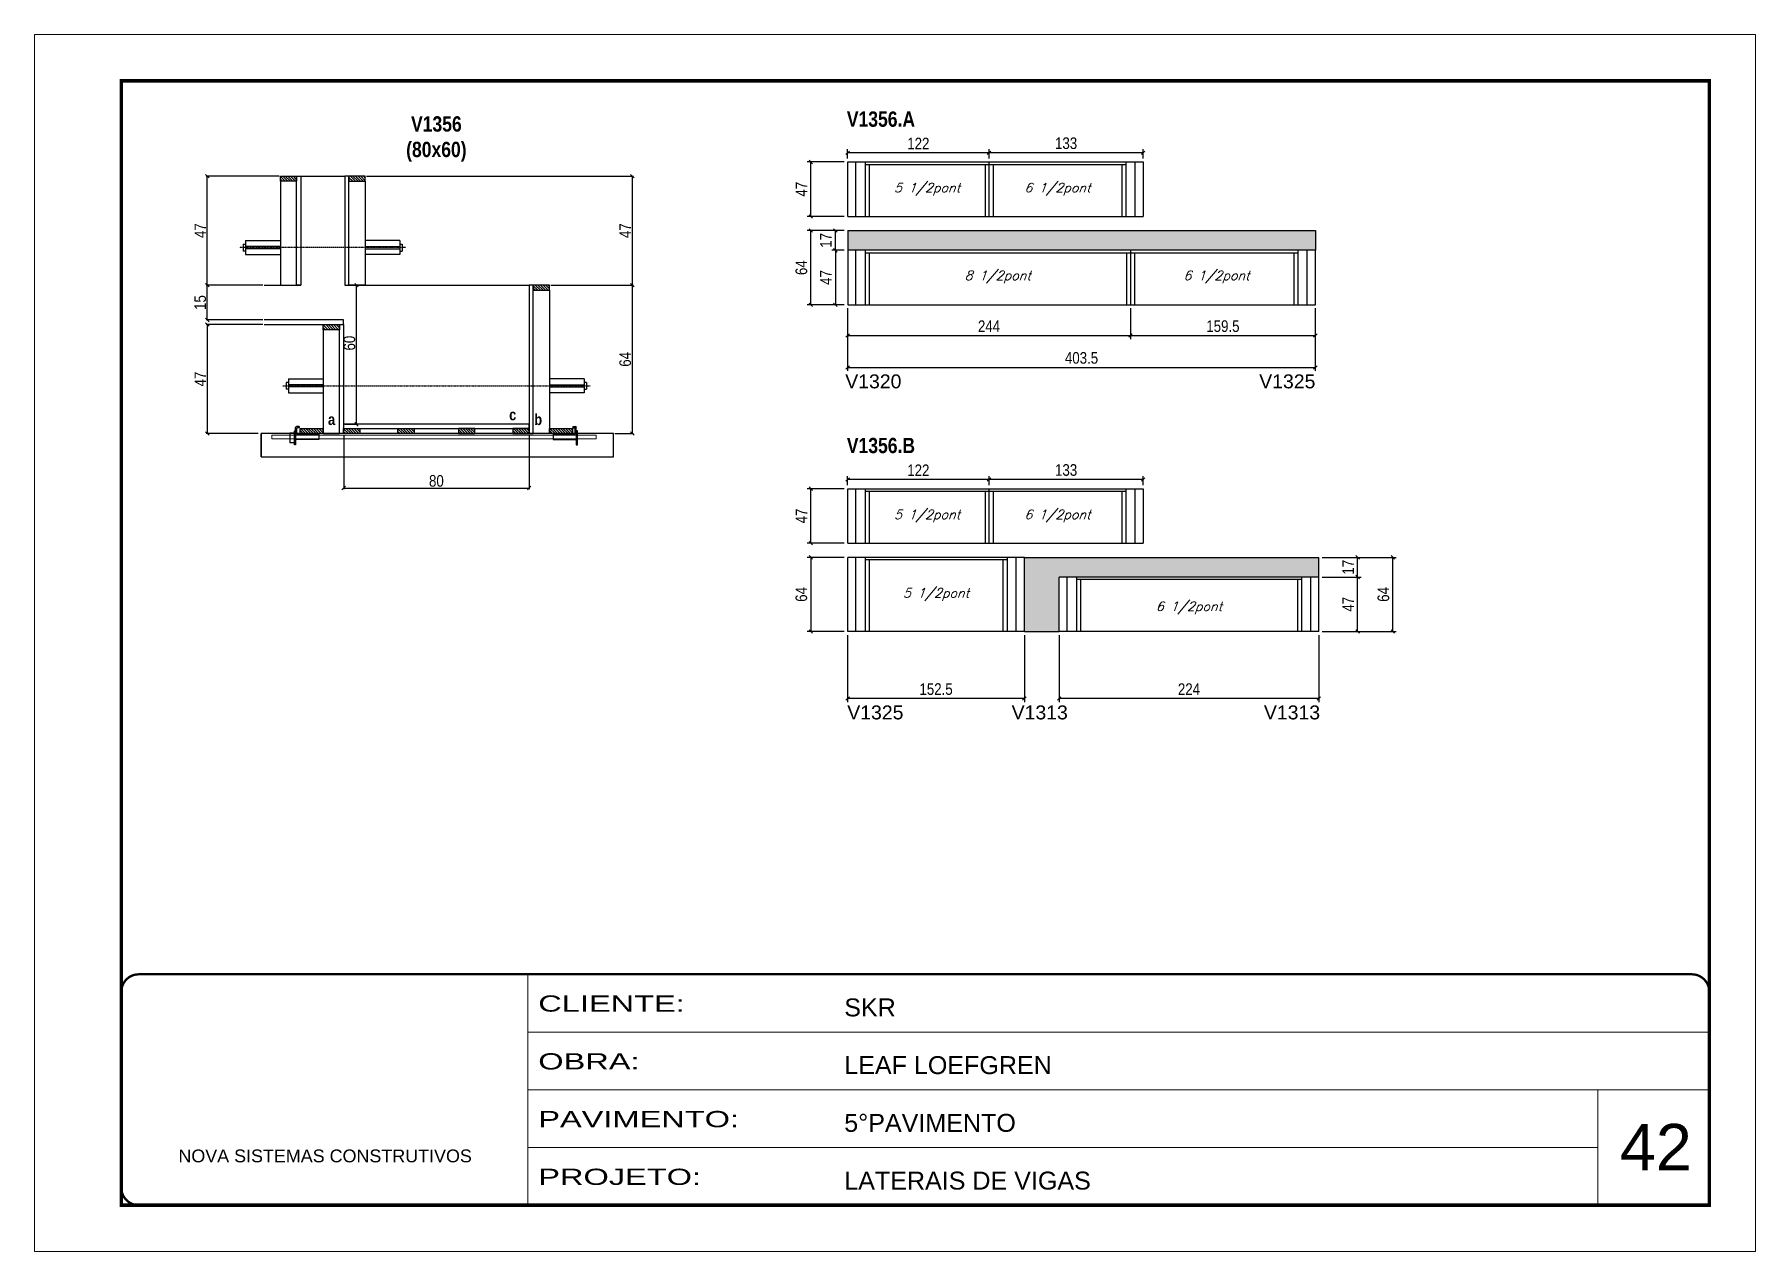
# Model space of a CAD drawing. Extents: x 3309 to 10384, y -2522 to 14608.
# Drawn here: x 4894 to 6379, y 2072 to 3122 of the extents above; entities that cross this region are included whole.
import ezdxf

# ---------------------------------------------------------------- set-up
doc = ezdxf.new("R2010")
doc.units = 0
for name, pattern in [('CONTINUO', [0]), ('DASHED', [0.75, 0.5, -0.25]), ('HIDDEN', [0.375, 0.25, -0.125])]:
    doc.linetypes.add(name, pattern=pattern)
for name, color, linetype in [('5', 5, 'Continuous'), ('barrote', 251, 'Continuous'), ('COTA', 241, 'Continuous'), ('detalhes', 4, 'Continuous'), ('NOMENCLATURA', 7, 'Continuous'), ('Painéis', 200, 'Continuous'), ('presilha', 1, 'Continuous'), ('SARR_2.2x10', 60, 'Continuous'), ('SARR_2.2x7', 40, 'Continuous'), ('SARR_3.5x7', 81, 'Continuous'), ('TENSOR', 3, 'Continuous'), ('texto', 7, 'Continuous')]:
    doc.layers.add(name, color=color, linetype=linetype)
for name, color, linetype, lineweight in [('CARIMBO', 255, 'Continuous', 9), ('CONCRETO', 251, 'Continuous', 25), ('Folhas', 255, 'Continuous', 9), ('SARRAFO DE PRESSAO', 251, 'DASHED', 9), ('SCO-___-LAJ', 2, 'Continuous', 0)]:
    doc.layers.add(name, color=color, linetype=linetype, lineweight=lineweight)
doc.styles.add('ARIAL', font='arial.ttf')
doc.styles.add('COTA TECNICA', font='techl___.ttf', dxfattribs={"height": 10})
doc.styles.add('COTA TECNICA 2X', font='techl___.ttf', dxfattribs={"height": 10})
doc.styles.add('Romans', font='romans.shx')
doc.styles.get("Standard").update_dxf_attribs({"font": 'arial.ttf'})
doc.styles.add('TECNICA', font='techb___.ttf', dxfattribs={"height": 10})
doc.styles.add('Tecnologia', font='')
doc.styles.get('Tecnologia').set_extended_font_data('Forgotten Futurist')
doc.dimstyles.new('PAINEL', dxfattribs={"dimtxt": 10, "dimasz": 3, "dimexe": 3, "dimexo": 3, "dimgap": 3, "dimtad": 1, "dimdec": 1, "dimzin": 12, "dimdsep": 46, "dimtxsty": 'COTA TECNICA', "dimblk1": 'OBLIQUE', "dimblk2": 'OBLIQUE', "dimsah": 1, "dimcen": 0.9, "dimclrd": 4, "dimclre": 4, "dimclrt": 240, "dimadec": 1, "dimazin": 3, "dimtfac": 1, "dimtdec": 1, "dimtmove": 0, "dimatfit": 3, "dimfxl": 1, "dimtolj": 1, "dimtzin": 12, "dimarcsym": 0})
doc.dimstyles.new('SECAO', dxfattribs={"dimscale": 0.333333, "dimtxt": 5, "dimasz": 9, "dimexe": 3, "dimexo": 3, "dimgap": 3, "dimtad": 1, "dimdec": 1, "dimlfac": 0.5, "dimzin": 12, "dimdsep": 46, "dimtxsty": 'COTA TECNICA 2X', "dimblk1": 'OBLIQUE', "dimblk2": 'OBLIQUE', "dimsah": 1, "dimcen": 0.9, "dimclrd": 4, "dimclre": 4, "dimclrt": 240, "dimadec": 1, "dimazin": 3, "dimtfac": 1, "dimtdec": 1, "dimtmove": 0, "dimatfit": 3, "dimfxl": 1, "dimtolj": 1, "dimtzin": 12, "dimarcsym": 0})
pattern_1 = [(135, (38443.601, -120734.3848), (-1.122532015, -1.122532015), [])]
pattern_2 = [(135, (38470.1, -120516.7848), (-1.122532015, -1.122532015), [])]

msp = doc.modelspace()

# ---------------------------------------------------------------- texts
at = {"layer": '5', "linetype": 'Continuous'}
for s, p in [('V1320', (5593.95, 2816.8)), ('V1325', (5951.12, 2816.8)), ('V1325', (5595.7, 2531.22)), ('V1313', (5737.51, 2531.22)), ('V1313', (5955.18, 2531.22))]:
    msp.add_text(s, height=12, rotation=359.99996, dxfattribs=at).set_placement(p)
at = {"layer": 'CARIMBO', "style": 'ARIAL'}
msp.add_text('42', height=40, dxfattribs=at).set_placement((6262.23, 2142.25))
at = {"layer": 'detalhes', "style": 'TECNICA'}
for s, p in [('a', (5147.69, 2785.15)), ('c', (5303.98, 2789.26)), ('b', (5325.66, 2785.14))]:
    msp.add_text(s, height=9.6, dxfattribs=at).set_placement(p)
at = {"layer": 'NOMENCLATURA', "style": 'TECNICA'}
for s, p in [('V1356.A', (5595.32, 3042.47, 0)), ('V1356.B', (5595.32, 2760.9, 0))]:
    msp.add_text(s, height=13.2, dxfattribs=at).set_placement(p)
at = {"layer": 'NOMENCLATURA', "insert": (5241.16, 3051.48), "char_height": 13.2, "attachment_point": 2, "style": 'TECNICA'}
msp.add_mtext_dynamic_manual_height_columns('V1356\\P(80x60)', width=300.2766, gutter_width=1, heights=[0], dxfattribs=at)
at = {"layer": 'texto', "color": 2, "char_height": 8, "attachment_point": 5, "style": 'Romans'}
for s, insert in [('{\\Q19;\\C256;5 1/2pont}', (5664.54, 2988.57)), ('{\\Q19;\\C256;6 1/2pont}', (5777.04, 2988.57)), ('{\\Q19;\\C256;8 1/2pont}', (5725.54, 2912.87)), ('{\\Q19;\\C256;6 1/2pont}', (5914.29, 2912.87)), ('{\\Q19;\\C256;5 1/2pont}', (5664.54, 2706.66)), ('{\\Q19;\\C256;6 1/2pont}', (5777.04, 2706.66)), ('{\\Q19;\\C256;5 1/2pont}', (5672.29, 2638.96)), ('{\\Q19;\\C256;6 1/2pont}', (5890.54, 2627.43))]:
    msp.add_mtext(s, dxfattribs=dict(at, insert=insert))

# ---------------------------------------------------------------- blocks, each defined once
blk = doc.blocks.new('9999999999')
at = {"color": 30, "linetype": 'CONTINUO'}
for p, q in [((98564.6, 34230.2), (98564.6, 34429.4)), ((98564.6, 34379.6), (99584, 34379.6)), ((98564.6, 34329.8), (99488, 34329.8)), ((99584, 34329.8), (99488, 34329.8)), ((99488, 34329.8), (99488, 34230.2)), ((98564.6, 34280), (99488, 34280))]:
    blk.add_line(p, q, dxfattribs=at)
at = {"color": 30, "linetype": 'CONTINUO', "const_width": 2}
blk.add_lwpolyline([(99584, 34230.2), (99584, 34414.4, 0.414214), (99569, 34429.4), (98229, 34429.4, 0.414214), (98214, 34414.4), (98214, 34245.2, 0.414214), (98229, 34230.2), (99584, 34230.2)], format="xyb", dxfattribs=at)
at = {"layer": 'Folhas'}
blk.add_lwpolyline([(98139, 34190.2), (99624, 34190.2), (99624, 35240.2), (98139, 35240.2)], close=True, dxfattribs=at)
at = {"layer": 'Folhas', "color": 30, "const_width": 3}
blk.add_lwpolyline([(98214, 34230.2), (99584, 34230.2), (99584, 35200.2), (98214, 35200.2)], close=True, dxfattribs=at)
at = {"color": 7, "linetype": 'Continuous', "ltscale": 5, "style": 'ARIAL'}
for s, height, p in [('SKR', 15.48, (98837.7, 34393.1)), ('LEAF LOEFGREN', 15.483, (98837.7, 34343.3)), ('5°PAVIMENTO', 15.483, (98837.7, 34293.5)), ('NOVA SISTEMAS CONSTRUTIVOS', 11.059, (98263.2, 34267.2)), ('LATERAIS DE VIGAS', 15.483, (98837.7, 34243.7))]:
    blk.add_text(s, height=height, dxfattribs=at).set_placement(p)
at = {"layer": 'Folhas', "color": 7, "style": 'Tecnologia', "width": 1.5}
for s, p in [('CLIENTE:', (98573.7, 34397.2)), ('OBRA:', (98573.7, 34347.3)), ('PAVIMENTO:', (98573.7, 34297.5)), ('PROJETO:', (98573.7, 34247.7))]:
    blk.add_text(s, height=14, dxfattribs=at).set_placement(p)
blk = doc.blocks.new('PRESILHA METÁLICA 1')
at = {"layer": 'presilha'}
for p, q in [((0, 13), (6, 13)), ((0, 13), (0, 0)), ((6, 0), (0, 0)), ((6, 15.5), (7.5, 15.5)), ((6, -2.5), (6, 15.5)), ((6, 13), (6, 0)), ((7.5, 10.6), (7.5, 19.9)), ((7.5, 15.5), (7.5, -2.5)), ((37.5, 4.1), (7.5, 4.1)), ((12, 21), (8.6, 21)), ((9, 11.6), (9, 18.9)), ((12, 19.5), (9.6, 19.5)), ((37.5, 11), (9.6, 11)), ((12, 21), (12, 19.5)), ((37.5, 11), (37.5, 4.1)), ((7.5, -2.5), (6, -2.5))]:
    blk.add_line(p, q, dxfattribs=at)
for centre, radius, start, end in [((8.6, 19.9), 1.14, 90, 180), ((9.6, 18.9), 0.57, 90, 180), ((9.6, 11.6), 0.57, 180, 270)]:
    blk.add_arc(centre, radius, start, end, dxfattribs=at)
blk = doc.blocks.new('PRESILHA METÁLICA 2')
at = {"layer": 'presilha'}
for p, q in [((-5.2, 23.5), (-5.2, 22)), ((-5.2, 23.5), (-1.9, 23.5)), ((-0.8, 14.6), (-0.8, 22.4)), ((-30.8, 13.5), (-30.8, 6.6)), ((-30.8, 13.5), (-2.8, 13.5)), ((-30.8, 6.6), (-0.8, 6.6)), ((-5.2, 22), (-2.8, 22)), ((-2.2, 14.1), (-2.2, 21.4)), ((0.8, 18), (-0.8, 18)), ((-0.8, 18), (-0.8, 0)), ((-0.8, 0), (0.8, 0)), ((0.8, 0), (0.8, 18))]:
    blk.add_line(p, q, dxfattribs=at)
for centre, radius, start, end in [((-1.9, 22.4), 1.14, 0, 90), ((-2.8, 21.4), 0.57, 0, 90), ((-2.8, 14.1), 0.57, 270, 0)]:
    blk.add_arc(centre, radius, start, end, dxfattribs=at)
blk = doc.blocks.new('_Oblique')
at = {"color": 0, "linetype": 'ByBlock', "lineweight": -2}
blk.add_line((-0.5, -0.5), (0.5, 0.5), dxfattribs=at)
blk = doc.blocks.new('*D1339')
at = {"layer": 'COTA', "color": 4, "lineweight": -2, "transparency": 16777216}
for p, q in [((5339.8, 2905.8), (5411.2, 2905.8)), ((5410.2, 2905.8), (5410.2, 2777.8)), ((5395, 2777.8), (5411.2, 2777.8))]:
    blk.add_line(p, q, dxfattribs=at)
at = {"layer": 'Defpoints', "color": 0, "transparency": 16777216}
for p in [(5338.8, 2905.8), (5394, 2777.8), (5410.2, 2777.8)]:
    blk.add_point(p, dxfattribs=at)
at = {"layer": 'COTA', "color": 4, "lineweight": -2, "transparency": 16777216, "xscale": 3, "yscale": 3, "zscale": 3}
for p, rotation in [((5410.2, 2905.8), 90), ((5410.2, 2777.8), 270)]:
    blk.add_blockref('_Oblique', p, dxfattribs=dict(at, rotation=rotation))
at = {"layer": 'COTA', "color": 240, "transparency": 16777216, "insert": (5404.1, 2841.8), "char_height": 10, "attachment_point": 5, "rotation": 90, "style": 'COTA TECNICA 2X'}
blk.add_mtext('\\A1;64', dxfattribs=at)
blk = doc.blocks.new('*D1340')
at = {"layer": 'COTA', "color": 4, "lineweight": -2, "transparency": 16777216}
for p, q in [((5091.5, 2871.8), (5042.5, 2871.8)), ((5043.5, 2871.8), (5043.5, 2777.8)), ((5087.3, 2777.8), (5042.5, 2777.8))]:
    blk.add_line(p, q, dxfattribs=at)
at = {"layer": 'Defpoints', "color": 0, "transparency": 16777216}
for p in [(5092.5, 2871.8), (5043.5, 2777.8), (5088.3, 2777.8)]:
    blk.add_point(p, dxfattribs=at)
at = {"layer": 'COTA', "color": 4, "lineweight": -2, "transparency": 16777216, "xscale": 3, "yscale": 3, "zscale": 3}
for p, rotation in [((5043.5, 2871.8), 90), ((5043.5, 2777.8), 270)]:
    blk.add_blockref('_Oblique', p, dxfattribs=dict(at, rotation=rotation))
at = {"layer": 'COTA', "color": 240, "transparency": 16777216, "insert": (5037.5, 2824.8), "char_height": 10, "attachment_point": 5, "rotation": 90, "style": 'COTA TECNICA 2X'}
blk.add_mtext('\\A1;47', dxfattribs=at)
blk = doc.blocks.new('*D1341')
at = {"layer": 'COTA', "color": 4, "lineweight": -2, "transparency": 16777216}
for p, q in [((5162.2, 2905.8), (5173.3, 2905.8)), ((5172.3, 2785.8), (5172.3, 2905.8)), ((5162.2, 2785.8), (5173.3, 2785.8))]:
    blk.add_line(p, q, dxfattribs=at)
at = {"layer": 'Defpoints', "color": 0, "transparency": 16777216}
for p in [(5161.2, 2905.8), (5172.3, 2905.8), (5161.2, 2785.8)]:
    blk.add_point(p, dxfattribs=at)
at = {"layer": 'COTA', "color": 4, "lineweight": -2, "transparency": 16777216, "xscale": 3, "yscale": 3, "zscale": 3}
for p, rotation in [((5172.3, 2905.8), 90), ((5172.3, 2785.8), 270)]:
    blk.add_blockref('_Oblique', p, dxfattribs=dict(at, rotation=rotation))
at = {"layer": 'COTA', "color": 240, "transparency": 16777216, "insert": (5166.2, 2855.8), "char_height": 10, "attachment_point": 5, "rotation": 90, "style": 'COTA TECNICA 2X'}
blk.add_mtext('\\A1;60', dxfattribs=at)
blk = doc.blocks.new('*D1342')
at = {"layer": 'COTA', "color": 4, "lineweight": -2, "transparency": 16777216}
for p, q in [((5091.5, 2905.8), (5042.5, 2905.8)), ((5043.5, 2875.8), (5043.5, 2905.8)), ((5091.5, 2875.8), (5042.5, 2875.8))]:
    blk.add_line(p, q, dxfattribs=at)
at = {"layer": 'Defpoints', "color": 0, "transparency": 16777216}
for p in [(5043.5, 2905.8), (5092.5, 2905.8), (5092.5, 2875.8)]:
    blk.add_point(p, dxfattribs=at)
at = {"layer": 'COTA', "color": 4, "lineweight": -2, "transparency": 16777216, "xscale": 3, "yscale": 3, "zscale": 3}
for p, rotation in [((5043.5, 2905.8), 90), ((5043.5, 2875.8), 270)]:
    blk.add_blockref('_Oblique', p, dxfattribs=dict(at, rotation=rotation))
at = {"layer": 'COTA', "color": 240, "transparency": 16777216, "insert": (5037.4, 2890.8), "char_height": 10, "attachment_point": 5, "rotation": 90, "style": 'COTA TECNICA 2X'}
blk.add_mtext('\\A1;15', dxfattribs=at)
blk = doc.blocks.new('*D1343')
at = {"layer": 'COTA', "color": 4, "lineweight": -2, "transparency": 16777216}
for p, q in [((5180.8, 2999.8), (5411.2, 2999.8)), ((5410.2, 2999.8), (5410.2, 2905.8)), ((5340.8, 2905.8), (5411.2, 2905.8))]:
    blk.add_line(p, q, dxfattribs=at)
at = {"layer": 'Defpoints', "color": 0, "transparency": 16777216}
for p in [(5179.8, 2999.8), (5339.8, 2905.8, 0), (5410.2, 2905.8)]:
    blk.add_point(p, dxfattribs=at)
at = {"layer": 'COTA', "color": 4, "lineweight": -2, "transparency": 16777216, "xscale": 3, "yscale": 3, "zscale": 3}
for p, rotation in [((5410.2, 2999.8), 90), ((5410.2, 2905.8), 270)]:
    blk.add_blockref('_Oblique', p, dxfattribs=dict(at, rotation=rotation))
at = {"layer": 'COTA', "color": 240, "transparency": 16777216, "insert": (5404.1, 2952.8), "char_height": 10, "attachment_point": 5, "rotation": 90, "style": 'COTA TECNICA 2X'}
blk.add_mtext('\\A1;47', dxfattribs=at)
blk = doc.blocks.new('*D1344')
at = {"layer": 'COTA', "color": 4, "lineweight": -2, "transparency": 16777216}
for p, q in [((5105.6, 2999.8), (5042.5, 2999.8)), ((5043.5, 2905.8), (5043.5, 2999.8)), ((5091.5, 2905.8), (5042.5, 2905.8))]:
    blk.add_line(p, q, dxfattribs=at)
at = {"layer": 'Defpoints', "color": 0, "transparency": 16777216}
for p in [(5043.5, 2999.8), (5106.6, 2999.8), (5092.5, 2905.8)]:
    blk.add_point(p, dxfattribs=at)
at = {"layer": 'COTA', "color": 4, "lineweight": -2, "transparency": 16777216, "xscale": 3, "yscale": 3, "zscale": 3}
for p, rotation in [((5043.5, 2999.8), 90), ((5043.5, 2905.8), 270)]:
    blk.add_blockref('_Oblique', p, dxfattribs=dict(at, rotation=rotation))
at = {"layer": 'COTA', "color": 240, "transparency": 16777216, "insert": (5037.5, 2952.8), "char_height": 10, "attachment_point": 5, "rotation": 90, "style": 'COTA TECNICA 2X'}
blk.add_mtext('\\A1;47', dxfattribs=at)
blk = doc.blocks.new('*D1345')
at = {"layer": 'COTA', "color": 4, "lineweight": -2, "transparency": 16777216}
for p, q in [((5161.2, 2776.8), (5161.2, 2729.8)), ((5321.2, 2776.8), (5321.2, 2729.8)), ((5161.2, 2730.8), (5321.2, 2730.8))]:
    blk.add_line(p, q, dxfattribs=at)
at = {"layer": 'Defpoints', "color": 0, "transparency": 16777216}
for p in [(5161.2, 2777.8), (5321.2, 2777.8), (5321.2, 2730.8)]:
    blk.add_point(p, dxfattribs=at)
at = {"layer": 'COTA', "color": 4, "lineweight": -2, "transparency": 16777216, "xscale": 3, "yscale": 3, "zscale": 3, "rotation": 180}
blk.add_blockref('_Oblique', (5161.2, 2730.8), dxfattribs=at)
at = {"layer": 'COTA', "color": 4, "lineweight": -2, "transparency": 16777216, "xscale": 3, "yscale": 3, "zscale": 3}
blk.add_blockref('_Oblique', (5321.2, 2730.8), dxfattribs=at)
at = {"layer": 'COTA', "color": 240, "transparency": 16777216, "insert": (5241.2, 2736.9), "char_height": 10, "attachment_point": 5, "style": 'COTA TECNICA 2X'}
blk.add_mtext('\\A1;80', dxfattribs=at)
blk = doc.blocks.new('*D1346')
at = {"layer": 'COTA', "color": 4, "lineweight": -2, "transparency": 16777216}
for p, q in [((5596, 2885.9), (5596, 2831.8)), ((5999.5, 2885.9), (5999.5, 2831.8)), ((5596, 2834.8), (5999.5, 2834.8))]:
    blk.add_line(p, q, dxfattribs=at)
at = {"layer": 'Defpoints', "color": 0, "transparency": 16777216}
for p in [(5596, 2888.9), (5999.5, 2888.9), (5999.5, 2834.8)]:
    blk.add_point(p, dxfattribs=at)
at = {"layer": 'COTA', "color": 4, "lineweight": -2, "transparency": 16777216, "xscale": 3, "yscale": 3, "zscale": 3, "rotation": 180}
blk.add_blockref('_Oblique', (5596, 2834.8), dxfattribs=at)
at = {"layer": 'COTA', "color": 4, "lineweight": -2, "transparency": 16777216, "xscale": 3, "yscale": 3, "zscale": 3}
blk.add_blockref('_Oblique', (5999.5, 2834.8), dxfattribs=at)
at = {"layer": 'COTA', "color": 240, "transparency": 16777216, "insert": (5797.8, 2843), "char_height": 10, "attachment_point": 5, "style": 'COTA TECNICA'}
blk.add_mtext('\\A1;403.5', dxfattribs=at)
blk = doc.blocks.new('*D1347')
at = {"layer": 'COTA', "color": 4, "lineweight": -2, "transparency": 16777216}
for p, q in [((5596, 2885.9), (5596, 2859.3)), ((5840, 2885.9), (5840, 2859.3)), ((5596, 2862.3), (5840, 2862.3))]:
    blk.add_line(p, q, dxfattribs=at)
at = {"layer": 'Defpoints', "color": 0, "transparency": 16777216}
for p in [(5596, 2888.9), (5840, 2888.9), (5840, 2862.3)]:
    blk.add_point(p, dxfattribs=at)
at = {"layer": 'COTA', "color": 4, "lineweight": -2, "transparency": 16777216, "xscale": 3, "yscale": 3, "zscale": 3, "rotation": 180}
blk.add_blockref('_Oblique', (5596, 2862.3), dxfattribs=at)
at = {"layer": 'COTA', "color": 4, "lineweight": -2, "transparency": 16777216, "xscale": 3, "yscale": 3, "zscale": 3}
blk.add_blockref('_Oblique', (5840, 2862.3), dxfattribs=at)
at = {"layer": 'COTA', "color": 240, "transparency": 16777216, "insert": (5718, 2870.4), "char_height": 10, "attachment_point": 5, "style": 'COTA TECNICA'}
blk.add_mtext('\\A1;244', dxfattribs=at)
blk = doc.blocks.new('*D1348')
at = {"layer": 'COTA', "color": 4, "lineweight": -2, "transparency": 16777216}
for p, q in [((5840, 2885.9), (5840, 2859.3)), ((5999.5, 2885.9), (5999.5, 2859.3)), ((5840, 2862.3), (5999.5, 2862.3))]:
    blk.add_line(p, q, dxfattribs=at)
at = {"layer": 'Defpoints', "color": 0, "transparency": 16777216}
for p in [(5840, 2888.9), (5999.5, 2888.9), (5999.5, 2862.3)]:
    blk.add_point(p, dxfattribs=at)
at = {"layer": 'COTA', "color": 4, "lineweight": -2, "transparency": 16777216, "xscale": 3, "yscale": 3, "zscale": 3, "rotation": 180}
blk.add_blockref('_Oblique', (5840, 2862.3), dxfattribs=at)
at = {"layer": 'COTA', "color": 4, "lineweight": -2, "transparency": 16777216, "xscale": 3, "yscale": 3, "zscale": 3}
blk.add_blockref('_Oblique', (5999.5, 2862.3), dxfattribs=at)
at = {"layer": 'COTA', "color": 240, "transparency": 16777216, "insert": (5919.8, 2870.4), "char_height": 10, "attachment_point": 5, "style": 'COTA TECNICA'}
blk.add_mtext('\\A1;159.5', dxfattribs=at)
blk = doc.blocks.new('*D1349')
at = {"layer": 'COTA', "color": 4, "lineweight": -2, "transparency": 16777216}
for p, q in [((5593, 2952.9), (5582.4, 2952.9)), ((5585.4, 2935.9), (5585.4, 2952.9)), ((5593, 2935.9), (5582.4, 2935.9))]:
    blk.add_line(p, q, dxfattribs=at)
at = {"layer": 'Defpoints', "color": 0, "transparency": 16777216}
for p in [(5585.4, 2952.9), (5596, 2952.9), (5596, 2935.9)]:
    blk.add_point(p, dxfattribs=at)
at = {"layer": 'COTA', "color": 4, "lineweight": -2, "transparency": 16777216, "xscale": 3, "yscale": 3, "zscale": 3}
for p, rotation in [((5585.4, 2952.9), 90), ((5585.4, 2935.9), 270)]:
    blk.add_blockref('_Oblique', p, dxfattribs=dict(at, rotation=rotation))
at = {"layer": 'COTA', "color": 240, "transparency": 16777216, "insert": (5577.3, 2944.4), "char_height": 10, "attachment_point": 5, "rotation": 90, "style": 'COTA TECNICA'}
blk.add_mtext('\\A1;17', dxfattribs=at)
blk = doc.blocks.new('*D1350')
at = {"layer": 'COTA', "color": 4, "lineweight": -2, "transparency": 16777216}
for p, q in [((5593, 2935.9), (5582.4, 2935.9)), ((5585.4, 2935.9), (5585.4, 2888.9)), ((5593, 2888.9), (5582.4, 2888.9))]:
    blk.add_line(p, q, dxfattribs=at)
at = {"layer": 'Defpoints', "color": 0, "transparency": 16777216}
for p in [(5596, 2935.9), (5585.4, 2888.9), (5596, 2888.9)]:
    blk.add_point(p, dxfattribs=at)
at = {"layer": 'COTA', "color": 4, "lineweight": -2, "transparency": 16777216, "xscale": 3, "yscale": 3, "zscale": 3}
for p, rotation in [((5585.4, 2935.9), 90), ((5585.4, 2888.9), 270)]:
    blk.add_blockref('_Oblique', p, dxfattribs=dict(at, rotation=rotation))
at = {"layer": 'COTA', "color": 240, "transparency": 16777216, "insert": (5577.3, 2912.4), "char_height": 10, "attachment_point": 5, "rotation": 90, "style": 'COTA TECNICA'}
blk.add_mtext('\\A1;47', dxfattribs=at)
blk = doc.blocks.new('*D1351')
at = {"layer": 'COTA', "color": 4, "lineweight": -2, "transparency": 16777216}
for p, q in [((5593, 2952.9), (5561.2, 2952.9)), ((5564.2, 2888.9), (5564.2, 2952.9)), ((5593, 2888.9), (5561.2, 2888.9))]:
    blk.add_line(p, q, dxfattribs=at)
at = {"layer": 'Defpoints', "color": 0, "transparency": 16777216}
for p in [(5564.2, 2952.9), (5596, 2952.9), (5596, 2888.9)]:
    blk.add_point(p, dxfattribs=at)
at = {"layer": 'COTA', "color": 4, "lineweight": -2, "transparency": 16777216, "xscale": 3, "yscale": 3, "zscale": 3}
for p, rotation in [((5564.2, 2952.9), 90), ((5564.2, 2888.9), 270)]:
    blk.add_blockref('_Oblique', p, dxfattribs=dict(at, rotation=rotation))
at = {"layer": 'COTA', "color": 240, "transparency": 16777216, "insert": (5556.1, 2920.9), "char_height": 10, "attachment_point": 5, "rotation": 90, "style": 'COTA TECNICA'}
blk.add_mtext('\\A1;64', dxfattribs=at)
blk = doc.blocks.new('*D1353')
at = {"layer": 'COTA', "color": 4, "lineweight": -2, "transparency": 16777216}
for p, q in [((5718, 3015.1), (5718, 3023)), ((5851, 3020), (5718, 3020)), ((5851, 3015.1), (5851, 3023))]:
    blk.add_line(p, q, dxfattribs=at)
at = {"layer": 'Defpoints', "color": 0, "transparency": 16777216}
for p in [(5718, 3020), (5718, 3012.1, 0), (5851, 3012.1, 0)]:
    blk.add_point(p, dxfattribs=at)
at = {"layer": 'COTA', "color": 4, "lineweight": -2, "transparency": 16777216, "xscale": 3, "yscale": 3, "zscale": 3, "rotation": 180}
blk.add_blockref('_Oblique', (5718, 3020), dxfattribs=at)
at = {"layer": 'COTA', "color": 4, "lineweight": -2, "transparency": 16777216, "xscale": 3, "yscale": 3, "zscale": 3}
blk.add_blockref('_Oblique', (5851, 3020), dxfattribs=at)
at = {"layer": 'COTA', "color": 240, "transparency": 16777216, "insert": (5784.5, 3028.2), "char_height": 10, "attachment_point": 5, "style": 'COTA TECNICA'}
blk.add_mtext('\\A1;133', dxfattribs=at)
blk = doc.blocks.new('*D1354')
at = {"layer": 'COTA', "color": 4, "lineweight": -2, "transparency": 16777216}
for p, q in [((5596, 3015.1), (5596, 3023)), ((5718, 3020), (5596, 3020)), ((5718, 3015.1), (5718, 3023))]:
    blk.add_line(p, q, dxfattribs=at)
at = {"layer": 'Defpoints', "color": 0, "transparency": 16777216}
for p in [(5596, 3020), (5596, 3012.1, 0), (5718, 3012.1, 0)]:
    blk.add_point(p, dxfattribs=at)
at = {"layer": 'COTA', "color": 4, "lineweight": -2, "transparency": 16777216, "xscale": 3, "yscale": 3, "zscale": 3, "rotation": 180}
blk.add_blockref('_Oblique', (5596, 3020), dxfattribs=at)
at = {"layer": 'COTA', "color": 4, "lineweight": -2, "transparency": 16777216, "xscale": 3, "yscale": 3, "zscale": 3}
blk.add_blockref('_Oblique', (5718, 3020), dxfattribs=at)
at = {"layer": 'COTA', "color": 240, "transparency": 16777216, "insert": (5657, 3028), "char_height": 10, "attachment_point": 5, "style": 'COTA TECNICA'}
blk.add_mtext('\\A1;122', dxfattribs=at)
blk = doc.blocks.new('*D1352')
at = {"layer": 'COTA', "color": 4, "lineweight": -2, "transparency": 16777216}
for p, q in [((5593, 3012.1), (5561.2, 3012.1)), ((5564.2, 2965.1), (5564.2, 3012.1)), ((5593, 2965.1), (5561.2, 2965.1))]:
    blk.add_line(p, q, dxfattribs=at)
at = {"layer": 'Defpoints', "color": 0, "transparency": 16777216}
for p in [(5564.2, 3012.1), (5596, 3012.1, 0), (5596, 2965.1, 0)]:
    blk.add_point(p, dxfattribs=at)
at = {"layer": 'COTA', "color": 4, "lineweight": -2, "transparency": 16777216, "xscale": 3, "yscale": 3, "zscale": 3}
for p, rotation in [((5564.2, 3012.1), 90), ((5564.2, 2965.1), 270)]:
    blk.add_blockref('_Oblique', p, dxfattribs=dict(at, rotation=rotation))
at = {"layer": 'COTA', "color": 240, "transparency": 16777216, "insert": (5556.1, 2988.6), "char_height": 10, "attachment_point": 5, "rotation": 90, "style": 'COTA TECNICA'}
blk.add_mtext('\\A1;47', dxfattribs=at)
blk = doc.blocks.new('*D1355')
at = {"layer": 'COTA', "color": 4, "linetype": 'ByBlock', "lineweight": -2, "transparency": 16777216}
for p, q in [((5596, 2604), (5596, 2546.2)), ((5748.5, 2604), (5748.5, 2546.2)), ((5748.5, 2549.2), (5596, 2549.2))]:
    blk.add_line(p, q, dxfattribs=at)
at = {"layer": 'Defpoints', "color": 0, "linetype": 'ByBlock', "transparency": 16777216}
for p in [(5596, 2607), (5748.5, 2607), (5596, 2549.2)]:
    blk.add_point(p, dxfattribs=at)
at = {"layer": 'COTA', "color": 4, "linetype": 'ByBlock', "lineweight": -2, "transparency": 16777216, "xscale": 3, "yscale": 3, "zscale": 3, "rotation": 180}
blk.add_blockref('_Oblique', (5596, 2549.2), dxfattribs=at)
at = {"layer": 'COTA', "color": 4, "linetype": 'ByBlock', "lineweight": -2, "transparency": 16777216, "xscale": 3, "yscale": 3, "zscale": 3}
blk.add_blockref('_Oblique', (5748.5, 2549.2), dxfattribs=at)
at = {"layer": 'COTA', "color": 240, "linetype": 'ByBlock', "transparency": 16777216, "insert": (5672.3, 2557.3), "char_height": 10, "attachment_point": 5, "style": 'COTA TECNICA'}
blk.add_mtext('\\A1;152.5', dxfattribs=at)
blk = doc.blocks.new('*D1356')
at = {"layer": 'COTA', "color": 4, "linetype": 'ByBlock', "lineweight": -2, "transparency": 16777216}
for p, q in [((5778.5, 2604), (5778.5, 2546.2)), ((6002.5, 2604), (6002.5, 2546.2)), ((6002.5, 2549.2), (5778.5, 2549.2))]:
    blk.add_line(p, q, dxfattribs=at)
at = {"layer": 'Defpoints', "color": 0, "linetype": 'ByBlock', "transparency": 16777216}
for p in [(5778.5, 2607), (6002.5, 2607), (5778.5, 2549.2)]:
    blk.add_point(p, dxfattribs=at)
at = {"layer": 'COTA', "color": 4, "linetype": 'ByBlock', "lineweight": -2, "transparency": 16777216, "xscale": 3, "yscale": 3, "zscale": 3, "rotation": 180}
blk.add_blockref('_Oblique', (5778.5, 2549.2), dxfattribs=at)
at = {"layer": 'COTA', "color": 4, "linetype": 'ByBlock', "lineweight": -2, "transparency": 16777216, "xscale": 3, "yscale": 3, "zscale": 3}
blk.add_blockref('_Oblique', (6002.5, 2549.2), dxfattribs=at)
at = {"layer": 'COTA', "color": 240, "linetype": 'ByBlock', "transparency": 16777216, "insert": (5890.5, 2557.3), "char_height": 10, "attachment_point": 5, "style": 'COTA TECNICA'}
blk.add_mtext('\\A1;224', dxfattribs=at)
blk = doc.blocks.new('*D1357')
at = {"layer": 'COTA', "color": 4, "lineweight": -2, "transparency": 16777216}
for p, q in [((6005.5, 2654), (6039, 2654)), ((6036, 2607), (6036, 2654)), ((6005.5, 2607), (6039, 2607))]:
    blk.add_line(p, q, dxfattribs=at)
at = {"layer": 'Defpoints', "color": 0, "transparency": 16777216}
for p in [(6002.5, 2654), (6036, 2654), (6002.5, 2607)]:
    blk.add_point(p, dxfattribs=at)
at = {"layer": 'COTA', "color": 4, "lineweight": -2, "transparency": 16777216, "xscale": 3, "yscale": 3, "zscale": 3}
for p, rotation in [((6036, 2654), 90), ((6036, 2607), 270)]:
    blk.add_blockref('_Oblique', p, dxfattribs=dict(at, rotation=rotation))
at = {"layer": 'COTA', "color": 240, "transparency": 16777216, "insert": (6027.9, 2630.5), "char_height": 10, "attachment_point": 5, "rotation": 90, "style": 'COTA TECNICA'}
blk.add_mtext('\\A1;47', dxfattribs=at)
blk = doc.blocks.new('*D1358')
at = {"layer": 'COTA', "color": 4, "lineweight": -2, "transparency": 16777216}
for p, q in [((6005.5, 2671), (6039, 2671)), ((6036, 2654), (6036, 2671)), ((6005.5, 2654), (6039, 2654))]:
    blk.add_line(p, q, dxfattribs=at)
at = {"layer": 'Defpoints', "color": 0, "transparency": 16777216}
for p in [(6002.5, 2671), (6036, 2671), (6002.5, 2654)]:
    blk.add_point(p, dxfattribs=at)
at = {"layer": 'COTA', "color": 4, "lineweight": -2, "transparency": 16777216, "xscale": 3, "yscale": 3, "zscale": 3}
for p, rotation in [((6036, 2671), 90), ((6036, 2654), 270)]:
    blk.add_blockref('_Oblique', p, dxfattribs=dict(at, rotation=rotation))
at = {"layer": 'COTA', "color": 240, "transparency": 16777216, "insert": (6027.9, 2662.5), "char_height": 10, "attachment_point": 5, "rotation": 90, "style": 'COTA TECNICA'}
blk.add_mtext('\\A1;17', dxfattribs=at)
blk = doc.blocks.new('*D1359')
at = {"layer": 'COTA', "color": 4, "lineweight": -2, "transparency": 16777216}
for p, q in [((6005.5, 2671), (6069.4, 2671)), ((6066.4, 2607), (6066.4, 2671)), ((6005.5, 2607), (6069.4, 2607))]:
    blk.add_line(p, q, dxfattribs=at)
at = {"layer": 'Defpoints', "color": 0, "transparency": 16777216}
for p in [(6002.5, 2671), (6066.4, 2671), (6002.5, 2607)]:
    blk.add_point(p, dxfattribs=at)
at = {"layer": 'COTA', "color": 4, "lineweight": -2, "transparency": 16777216, "xscale": 3, "yscale": 3, "zscale": 3}
for p, rotation in [((6066.4, 2671), 90), ((6066.4, 2607), 270)]:
    blk.add_blockref('_Oblique', p, dxfattribs=dict(at, rotation=rotation))
at = {"layer": 'COTA', "color": 240, "transparency": 16777216, "insert": (6058.3, 2639), "char_height": 10, "attachment_point": 5, "rotation": 90, "style": 'COTA TECNICA'}
blk.add_mtext('\\A1;64', dxfattribs=at)
blk = doc.blocks.new('*D1360')
at = {"layer": 'COTA', "color": 4, "lineweight": -2, "transparency": 16777216}
for p, q in [((5718, 2733.2), (5718, 2741.1)), ((5851, 2738.1), (5718, 2738.1)), ((5851, 2733.2), (5851, 2741.1))]:
    blk.add_line(p, q, dxfattribs=at)
at = {"layer": 'Defpoints', "color": 0, "transparency": 16777216}
for p in [(5718, 2738.1), (5718, 2730.2, 0), (5851, 2730.2, 0)]:
    blk.add_point(p, dxfattribs=at)
at = {"layer": 'COTA', "color": 4, "lineweight": -2, "transparency": 16777216, "xscale": 3, "yscale": 3, "zscale": 3, "rotation": 180}
blk.add_blockref('_Oblique', (5718, 2738.1), dxfattribs=at)
at = {"layer": 'COTA', "color": 4, "lineweight": -2, "transparency": 16777216, "xscale": 3, "yscale": 3, "zscale": 3}
blk.add_blockref('_Oblique', (5851, 2738.1), dxfattribs=at)
at = {"layer": 'COTA', "color": 240, "transparency": 16777216, "insert": (5784.5, 2746.3), "char_height": 10, "attachment_point": 5, "style": 'COTA TECNICA'}
blk.add_mtext('\\A1;133', dxfattribs=at)
blk = doc.blocks.new('*D1361')
at = {"layer": 'COTA', "color": 4, "lineweight": -2, "transparency": 16777216}
for p, q in [((5596, 2733.2), (5596, 2741.1)), ((5718, 2738.1), (5596, 2738.1)), ((5718, 2733.2), (5718, 2741.1))]:
    blk.add_line(p, q, dxfattribs=at)
at = {"layer": 'Defpoints', "color": 0, "transparency": 16777216}
for p in [(5596, 2738.1), (5596, 2730.2, 0), (5718, 2730.2, 0)]:
    blk.add_point(p, dxfattribs=at)
at = {"layer": 'COTA', "color": 4, "lineweight": -2, "transparency": 16777216, "xscale": 3, "yscale": 3, "zscale": 3, "rotation": 180}
blk.add_blockref('_Oblique', (5596, 2738.1), dxfattribs=at)
at = {"layer": 'COTA', "color": 4, "lineweight": -2, "transparency": 16777216, "xscale": 3, "yscale": 3, "zscale": 3}
blk.add_blockref('_Oblique', (5718, 2738.1), dxfattribs=at)
at = {"layer": 'COTA', "color": 240, "transparency": 16777216, "insert": (5657, 2746.1), "char_height": 10, "attachment_point": 5, "style": 'COTA TECNICA'}
blk.add_mtext('\\A1;122', dxfattribs=at)
blk = doc.blocks.new('*D1362')
at = {"layer": 'COTA', "color": 4, "lineweight": -2, "transparency": 16777216}
for p, q in [((5593, 2730.2), (5561.2, 2730.2)), ((5564.2, 2683.2), (5564.2, 2730.2)), ((5593, 2683.2), (5561.2, 2683.2))]:
    blk.add_line(p, q, dxfattribs=at)
at = {"layer": 'Defpoints', "color": 0, "transparency": 16777216}
for p in [(5564.2, 2730.2), (5596, 2730.2, 0), (5596, 2683.2, 0)]:
    blk.add_point(p, dxfattribs=at)
at = {"layer": 'COTA', "color": 4, "lineweight": -2, "transparency": 16777216, "xscale": 3, "yscale": 3, "zscale": 3}
for p, rotation in [((5564.2, 2730.2), 90), ((5564.2, 2683.2), 270)]:
    blk.add_blockref('_Oblique', p, dxfattribs=dict(at, rotation=rotation))
at = {"layer": 'COTA', "color": 240, "transparency": 16777216, "insert": (5556.1, 2706.7), "char_height": 10, "attachment_point": 5, "rotation": 90, "style": 'COTA TECNICA'}
blk.add_mtext('\\A1;47', dxfattribs=at)
blk = doc.blocks.new('*D1363')
at = {"layer": 'COTA', "color": 4, "lineweight": -2, "transparency": 16777216}
for p, q in [((5593, 2671), (5561.2, 2671)), ((5564.2, 2671), (5564.2, 2607)), ((5593, 2607), (5561.2, 2607))]:
    blk.add_line(p, q, dxfattribs=at)
at = {"layer": 'Defpoints', "color": 0, "transparency": 16777216}
for p in [(5596, 2671), (5564.2, 2607), (5596, 2607)]:
    blk.add_point(p, dxfattribs=at)
at = {"layer": 'COTA', "color": 4, "lineweight": -2, "transparency": 16777216, "xscale": 3, "yscale": 3, "zscale": 3}
for p, rotation in [((5564.2, 2671), 90), ((5564.2, 2607), 270)]:
    blk.add_blockref('_Oblique', p, dxfattribs=dict(at, rotation=rotation))
at = {"layer": 'COTA', "color": 240, "transparency": 16777216, "insert": (5556.1, 2639), "char_height": 10, "attachment_point": 5, "rotation": 90, "style": 'COTA TECNICA'}
blk.add_mtext('\\A1;64', dxfattribs=at)

# ---------------------------------------------------------------- dimensions: what is measured, and where the dimension line sits
at = {"layer": 'COTA'}
for base, p1, p2, angle, dimstyle, picture, middle in [((5596.04, 3019.99, 0), (5718.04, 3012.07), (5596.04, 3012.07), 180, 'PAINEL', '*D1354', (5657.04, 3028.05, 0)), ((5718.04, 3019.99, 0), (5851.04, 3012.07), (5718.04, 3012.07), 180, 'PAINEL', '*D1353', (5784.54, 3028.21, 0)), ((5043.55, 2999.78), (5092.46, 2905.78), (5106.56, 2999.78), 90, 'SECAO', '*D1344', (5037.47, 2952.78)), ((5410.21, 2905.78), (5179.76, 2999.78), (5339.76, 2905.78, 0), 90, 'SECAO', '*D1343', (5404.14, 2952.78)), ((5564.16, 3012.07, 0), (5596.04, 2965.07), (5596.04, 3012.07), 90, 'PAINEL', '*D1352', (5556.09, 2988.57, 0)), ((5564.16, 2952.87), (5596.04, 2888.87), (5596.04, 2952.87), 90, 'PAINEL', '*D1351', (5556.06, 2920.87)), ((5585.37, 2952.87), (5596.04, 2935.87), (5596.04, 2952.87), 90, 'PAINEL', '*D1349', (5577.29, 2944.37)), ((5585.37, 2888.87), (5596.04, 2935.87), (5596.04, 2888.87), 90, 'PAINEL', '*D1350', (5577.29, 2912.37)), ((5043.55, 2905.78), (5092.46, 2875.78), (5092.46, 2905.78), 90, 'SECAO', '*D1342', (5037.44, 2890.78)), ((5410.21, 2777.78, 0), (5338.76, 2905.78), (5393.97, 2777.78, 0), 90, 'SECAO', '*D1339', (5404.11, 2841.78, 0)), ((5999.54, 2834.81), (5596.04, 2888.87), (5999.54, 2888.87), 180, 'PAINEL', '*D1346', (5797.79, 2843.03)), ((5043.55, 2777.78, 0), (5092.46, 2871.78), (5088.35, 2777.78, 0), 90, 'SECAO', '*D1340', (5037.47, 2824.78, 0)), ((5596.04, 2738.08, 0), (5718.04, 2730.16), (5596.04, 2730.16), 180, 'PAINEL', '*D1361', (5657.04, 2746.14, 0)), ((5718.04, 2738.08, 0), (5851.04, 2730.16), (5718.04, 2730.16), 180, 'PAINEL', '*D1360', (5784.54, 2746.3, 0)), ((5564.16, 2730.16, 0), (5596.04, 2683.16), (5596.04, 2730.16), 90, 'PAINEL', '*D1362', (5556.09, 2706.66, 0)), ((5564.16, 2606.96), (5596.04, 2670.96), (5596.04, 2606.96), 90, 'PAINEL', '*D1363', (5556.06, 2638.96)), ((6036.02, 2670.96), (6002.54, 2653.96), (6002.54, 2670.96), 90, 'PAINEL', '*D1358', (6027.95, 2662.46)), ((6066.39, 2670.96), (6002.54, 2606.96), (6002.54, 2670.96), 90, 'PAINEL', '*D1359', (6058.29, 2638.96)), ((6036.02, 2653.96), (6002.54, 2606.96), (6002.54, 2653.96), 90, 'PAINEL', '*D1357', (6027.95, 2630.46))]:
    dim = msp.add_linear_dim(base=base, p1=p1, p2=p2, angle=angle, dimstyle=dimstyle, dxfattribs=at)
    dim.commit()
    dim.dimension.update_dxf_attribs({"geometry": picture, "text_midpoint": middle})
dim = msp.add_linear_dim(base=(5172.34, 2905.78), p1=(5161.16, 2785.78), p2=(5161.16, 2905.78), angle=90, dimstyle='SECAO', dxfattribs=at)
dim.commit()
dim.dimension.update_dxf_attribs({"geometry": '*D1341', "text_midpoint": (5172.34, 2855.78), "dimtype": 160})
for base, p1, p2, dimstyle, picture, middle in [((5840.04, 2862.29), (5596.04, 2888.87), (5840.04, 2888.87), 'PAINEL', '*D1347', (5718.04, 2870.36)), ((5321.16, 2730.8), (5161.16, 2777.78), (5321.16, 2777.78), 'SECAO', '*D1345', (5241.16, 2736.93))]:
    dim = msp.add_linear_dim(base=base, p1=p1, p2=p2, dimstyle=dimstyle, dxfattribs=at)
    dim.commit()
    dim.dimension.update_dxf_attribs({"geometry": picture, "text_midpoint": middle})
dim = msp.add_linear_dim(base=(5999.54, 2862.29), p1=(5840.04, 2888.87), p2=(5999.54, 2888.87), dimstyle='PAINEL', override={"dimtmove": 1}, dxfattribs=at)
dim.commit()
dim.dimension.update_dxf_attribs({"geometry": '*D1348', "text_midpoint": (5919.79, 2870.43)})
at = {"layer": 'COTA', "linetype": 'ByBlock'}
for base, p1, p2, picture, middle in [((5596.04, 2549.24), (5748.54, 2606.96), (5596.04, 2606.96), '*D1355', (5672.29, 2557.35)), ((5778.54, 2549.24), (6002.54, 2606.96), (5778.54, 2606.96), '*D1356', (5890.54, 2557.31))]:
    dim = msp.add_linear_dim(base=base, p1=p1, p2=p2, angle=180, dimstyle='PAINEL', dxfattribs=at)
    dim.commit()
    dim.dimension.update_dxf_attribs({"geometry": picture, "text_midpoint": middle})

# ---------------------------------------------------------------- hatches: boundary and pattern name
at = {"layer": 'COTA'}
h = msp.add_hatch(dxfattribs=at)
h.set_pattern_fill('AR-CONC', color=256, scale=0.03)
h.set_pattern_definition([(50, (1776.919, -2198.4367), (5.46554, -0.4781726), [0.5715, -6.2865]), (355, (1776.919, -2198.4367), (-1.0573026, 5.7317054), [0.4572, -5.0292175]), (100.451445, (1777.3745, -2198.4765), (4.4082374, 5.2535326), [0.4857003, -5.3427073]), (46.1842, (1776.919, -2196.913), (8.132371, -1.26127), [0.85725, -9.42975]), (96.63556, (1777.597, -2197.018), (7.122124, 7.422784), [0.728551, -8.014068]), (351.18415, (1776.919, -2196.913), (7.122124, 7.422784), [0.685799, -7.543792]), (21, (1777.681, -2197.2937), (4.5484317, -3.067956), [0.5715, -6.2865]), (326, (1777.681, -2197.2937), (1.854061, 5.525639), [0.4572, -5.0292]), (71.451445, (1778.06, -2197.5493), (6.4024926, 2.457683), [0.4857003, -5.342698]), (37.5, (1776.919, -2198.4367), (0.0926581, 2.53665117), [0, -4.96824, 0, -5.1054, 0, -5.04825]), (7.5, (1776.919, -2198.4367), (2.0045899, 3.0054172), [0, -2.91084, 0, -4.85394, 0, -1.92405]), (327.5, (1775.2197, -2198.4367), (4.06771786, -0.1718623), [0, -1.905, 0, -5.9436, 0, -7.8867]), (317.5, (1774.4577, -2198.4367), (4.4438754, 0.7627947), [0, -2.4765, 0, -3.94716, 0, -5.6007])])
h.paths.add_polyline_path([(5596.04, 2952.87), (5596.04, 2935.87), (5999.54, 2935.87), (5999.54, 2952.87)])
h = msp.add_hatch(dxfattribs=at)
h.set_pattern_fill('AR-CONC', color=256, scale=0.03)
h.set_pattern_definition([(50, (-107, 0), (5.46554, -0.4781726), [0.5715, -6.2865]), (355, (-107, 0), (-1.0573026, 5.7317054), [0.4572, -5.0292175]), (100.451445, (-106.5445, -0.04), (4.4082374, 5.2535326), [0.4857003, -5.3427073]), (46.1842, (-107, 1.524), (8.132371, -1.26127), [0.85725, -9.42975]), (96.63556, (-106.322, 1.419), (7.122124, 7.422784), [0.728551, -8.014068]), (351.18415, (-107, 1.524), (7.122124, 7.422784), [0.685799, -7.543792]), (21, (-106.238, 1.143), (4.5484317, -3.067956), [0.5715, -6.2865]), (326, (-106.238, 1.143), (1.854061, 5.525639), [0.4572, -5.0292]), (71.451445, (-105.859, 0.8873), (6.4024926, 2.457683), [0.4857003, -5.342698]), (37.5, (-107, 0), (0.0926581, 2.53665117), [0, -4.96824, 0, -5.1054, 0, -5.04825]), (7.5, (-107, 0), (2.0045899, 3.0054172), [0, -2.91084, 0, -4.85394, 0, -1.92405]), (327.5, (-108.6993, 0), (4.06771786, -0.1718623), [0, -1.905, 0, -5.9436, 0, -7.8867]), (317.5, (-109.4613, 0), (4.4438754, 0.7627947), [0, -2.4765, 0, -3.94716, 0, -5.6007])])
h.paths.add_polyline_path([(5748.54, 2606.96), (5778.54, 2606.96), (5778.54, 2653.96), (6002.54, 2653.96), (6002.54, 2670.96), (5748.54, 2670.96)])
at = {"layer": 'SARR_2.2x10'}
h = msp.add_hatch(dxfattribs=at)
h.set_pattern_fill('ANSI31', color=256, scale=0.5, angle=90)
h.set_pattern_definition([(135, (38317.1, -120734.3848), (-1.122532015, -1.122532015), [])])
h.paths.add_polyline_path([(5123.56, 2782.18), (5123.56, 2777.78), (5143.56, 2777.78), (5143.56, 2782.18)])
h = msp.add_hatch(dxfattribs=at)
h.set_pattern_fill('ANSI31', color=256, scale=0.5, angle=90)
h.set_pattern_definition([(135, (38532.3, -120734.3848), (-1.122532015, -1.122532015), [])])
h.paths.add_polyline_path([(5338.76, 2782.18), (5338.76, 2777.78), (5358.76, 2777.78), (5358.76, 2782.18)])
at = {"layer": 'SARR_2.2x7'}
h = msp.add_hatch(dxfattribs=at)
h.set_pattern_fill('ANSI31', color=256, scale=0.5, angle=90)
h.set_pattern_definition(pattern_2)
h.paths.add_polyline_path([(5120.56, 2999.78), (5120.56, 2995.38), (5106.56, 2995.38), (5106.56, 2999.78)])
h = msp.add_hatch(dxfattribs=at)
h.set_pattern_fill('ANSI31', color=256, scale=0.5, angle=90)
h.set_pattern_definition(pattern_2)
h.paths.add_polyline_path([(5165.76, 2999.78), (5165.76, 2995.38), (5179.76, 2995.38), (5179.76, 2999.78)])
h = msp.add_hatch(dxfattribs=at)
h.set_pattern_fill('ANSI31', color=256, scale=0.5, angle=90)
h.set_pattern_definition([(135, (38331.1, -120610.7848), (-1.122532015, -1.122532015), [])])
h.paths.add_polyline_path([(5324.76, 2905.78), (5324.76, 2901.38), (5338.76, 2901.38), (5338.76, 2905.78)])
h = msp.add_hatch(dxfattribs=at)
h.set_pattern_fill('ANSI31', color=256, scale=0.5, angle=90)
h.set_pattern_definition([(135, (38433.1, -120644.7848), (-1.122532015, -1.122532015), [])])
h.paths.add_polyline_path([(5157.56, 2871.78), (5157.56, 2867.38), (5143.56, 2867.38), (5143.56, 2871.78)])
h = msp.add_hatch(dxfattribs=at)
h.set_pattern_fill('ANSI31', color=256, scale=0.5, angle=90)
h.set_pattern_definition([(135, (38396.7, -120734.3848), (-1.122532015, -1.122532015), [])])
h.paths.add_polyline_path([(5175.16, 2777.78), (5175.16, 2782.18), (5161.16, 2782.18), (5161.16, 2777.78)])
h = msp.add_hatch(dxfattribs=at)
h.set_pattern_fill('ANSI31', color=256, scale=0.5, angle=90)
h.set_pattern_definition(pattern_1)
h.paths.add_polyline_path([(5222.06, 2777.78), (5222.06, 2782.18), (5208.06, 2782.18), (5208.06, 2777.78)])
h = msp.add_hatch(dxfattribs=at)
h.set_pattern_fill('ANSI31', color=256, scale=0.5, angle=90)
h.set_pattern_definition(pattern_1)
h.paths.add_polyline_path([(5260.26, 2777.78), (5260.26, 2782.18), (5274.26, 2782.18), (5274.26, 2777.78)])
h = msp.add_hatch(dxfattribs=at)
h.set_pattern_fill('ANSI31', color=256, scale=0.5, angle=90)
h.set_pattern_definition([(135, (38518.7, -120734.3848), (-1.122532015, -1.122532015), [])])
h.paths.add_polyline_path([(5307.16, 2782.18), (5307.16, 2777.78), (5321.16, 2777.78), (5321.16, 2782.18)])

# ---------------------------------------------------------------- linework, layer by layer
at = {"ltscale": 3}
for p, q in [((5074.56, 2941.24), (5074.56, 2935.24)), ((5074.56, 2941.24), (5076.56, 2941.24)), ((5076.56, 2944.24), (5076.56, 2932.24)), ((5076.56, 2944.24), (5106.56, 2944.24)), ((5209.76, 2944.24), (5179.76, 2944.24)), ((5209.76, 2944.24), (5209.76, 2932.24)), ((5209.76, 2941.24), (5211.76, 2941.24)), ((5211.76, 2941.24), (5211.76, 2935.24)), ((5076.56, 2935.24), (5074.56, 2935.24)), ((5106.56, 2939.24), (5076.56, 2939.24)), ((5106.56, 2937.24), (5076.56, 2937.24)), ((5076.56, 2932.24), (5106.56, 2932.24)), ((5179.76, 2939.24), (5209.76, 2939.24)), ((5179.76, 2937.24), (5209.76, 2937.24)), ((5209.76, 2932.24), (5179.76, 2932.24)), ((5209.76, 2935.24), (5211.76, 2935.24)), ((5111.56, 2821.96), (5111.56, 2815.96)), ((5113.56, 2821.96), (5111.56, 2821.96)), ((5113.56, 2824.96), (5113.56, 2812.96)), ((5113.56, 2824.96), (5143.56, 2824.96)), ((5368.76, 2824.96), (5338.76, 2824.96)), ((5368.76, 2824.96), (5368.76, 2812.96)), ((5370.76, 2821.96), (5368.76, 2821.96)), ((5370.76, 2821.96), (5370.76, 2815.96)), ((5113.56, 2815.96), (5111.56, 2815.96)), ((5143.56, 2819.96), (5113.56, 2819.96)), ((5143.56, 2817.96), (5113.56, 2817.96)), ((5113.56, 2812.96), (5143.56, 2812.96)), ((5338.76, 2819.96), (5368.76, 2819.96)), ((5338.76, 2817.96), (5368.76, 2817.96)), ((5368.76, 2812.96), (5338.76, 2812.96)), ((5368.76, 2815.96), (5370.76, 2815.96))]:
    msp.add_line(p, q, dxfattribs=at)
at = {"layer": 'barrote'}
msp.add_lwpolyline([(5090.11, 2757.78), (5394.02, 2757.78), (5394.02, 2777.78), (5090.11, 2777.78)], close=True, dxfattribs=at)
at = {"layer": 'CONCRETO', "linetype": 'Continuous'}
for p, q in [((5124.16, 2999.78), (5162.16, 2999.78)), ((5092.46, 2905.78), (5124.16, 2905.78)), ((5162.16, 2905.78), (5321.16, 2905.78))]:
    msp.add_line(p, q, dxfattribs=at)
at = {"layer": 'COTA'}
for p, q in [((5596.04, 2952.87), (5596.04, 2935.87)), ((5596.04, 2952.87), (5999.54, 2952.87)), ((5999.54, 2952.87), (5999.54, 2935.87)), ((5748.54, 2670.96), (6002.54, 2670.96)), ((6002.54, 2653.96), (6002.54, 2670.96)), ((5748.54, 2606.96), (5778.54, 2606.96))]:
    msp.add_line(p, q, dxfattribs=at)
at = {"layer": 'detalhes', "color": 250}
msp.add_line((5090.11, 2757.78), (5090.11, 2777.78), dxfattribs=at)
at = {"layer": 'Painéis', "linetype": 'ByBlock'}
for p, q in [((5596.04, 3012.07), (5851.04, 3012.07)), ((5596.04, 2965.07), (5596.04, 3012.07)), ((5718.04, 2965.07), (5718.04, 3012.07)), ((5851.04, 3012.07), (5851.04, 2965.07)), ((5596.04, 2965.07), (5851.04, 2965.07)), ((5999.54, 2935.87), (5596.04, 2935.87)), ((5596.04, 2935.87), (5596.04, 2888.87)), ((5840.04, 2935.87), (5840.04, 2888.87)), ((5999.54, 2888.87), (5999.54, 2935.87)), ((5596.04, 2888.87), (5999.54, 2888.87)), ((5596.04, 2730.16), (5851.04, 2730.16)), ((5596.04, 2683.16), (5596.04, 2730.16)), ((5718.04, 2683.16), (5718.04, 2730.16)), ((5851.04, 2730.16), (5851.04, 2683.16)), ((5596.04, 2683.16), (5851.04, 2683.16)), ((5748.54, 2670.96), (5596.04, 2670.96)), ((5596.04, 2606.96), (5596.04, 2670.96)), ((5748.54, 2606.96), (5748.54, 2670.96)), ((6002.54, 2653.96), (5778.54, 2653.96)), ((5778.54, 2606.96), (5778.54, 2653.96)), ((6002.54, 2606.96), (6002.54, 2653.96)), ((5748.54, 2606.96), (5596.04, 2606.96)), ((6002.54, 2606.96), (5778.54, 2606.96))]:
    msp.add_line(p, q, dxfattribs=at)
at = {"layer": 'Painéis', "linetype": 'Continuous', "elevation": 0}
for points in [[(5120.56, 2905.78), (5120.56, 2999.78), (5124.16, 2999.78), (5124.16, 2905.78)], [(5165.76, 2905.78), (5165.76, 2999.78), (5162.16, 2999.78), (5162.16, 2905.78)]]:
    msp.add_lwpolyline(points, close=True, dxfattribs=at)
at = {"layer": 'Painéis', "linetype": 'Continuous'}
for points in [[(5324.76, 2777.78), (5324.76, 2905.78), (5321.16, 2905.78), (5321.16, 2777.78)], [(5157.56, 2777.78), (5157.56, 2871.78), (5161.16, 2871.78), (5161.16, 2777.78)], [(5321.16, 2785.78), (5161.16, 2785.78), (5161.16, 2782.18), (5321.16, 2782.18)]]:
    msp.add_lwpolyline(points, close=True, dxfattribs=at)
at = {"layer": 'Painéis', "linetype": 'Continuous', "elevation": 0}
msp.add_lwpolyline([(5092.46, 2871.78), (5161.16, 2871.78), (5161.16, 2875.78), (5092.46, 2875.78)], dxfattribs=at)
at = {"layer": 'SARR_2.2x10'}
for points in [[(5123.56, 2782.18), (5143.56, 2782.18), (5143.56, 2777.78), (5123.56, 2777.78)], [(5338.76, 2782.18), (5358.76, 2782.18), (5358.76, 2777.78), (5338.76, 2777.78)]]:
    msp.add_lwpolyline(points, close=True, dxfattribs=at)
at = {"layer": 'SARR_2.2x7', "linetype": 'Continuous'}
for p, q in [((5603.04, 2965.07), (5603.04, 3012.07)), ((5611.04, 3009.87), (5718.04, 3009.87)), ((5718.04, 3009.87), (5836.04, 3009.87)), ((5844.04, 2965.07), (5844.04, 3012.07)), ((5603.04, 2888.87), (5603.04, 2935.87)), ((5611.04, 2933.67), (5840.04, 2933.67)), ((5840.04, 2933.67), (5984.54, 2933.67)), ((5992.54, 2888.87), (5992.54, 2935.87)), ((5603.04, 2683.16), (5603.04, 2730.16)), ((5611.04, 2727.96), (5718.04, 2727.96)), ((5718.04, 2727.96), (5836.04, 2727.96)), ((5844.04, 2683.16), (5844.04, 2730.16)), ((5603.04, 2606.96), (5603.04, 2670.96)), ((5733.54, 2668.76), (5611.04, 2668.76)), ((5741.54, 2606.96), (5741.54, 2670.96)), ((5785.54, 2606.96), (5785.54, 2653.96)), ((5987.54, 2651.76), (5793.54, 2651.76)), ((5995.54, 2606.96), (5995.54, 2653.96))]:
    msp.add_line(p, q, dxfattribs=at)
at = {"layer": 'SARR_2.2x7', "elevation": 0}
for points in [[(5106.56, 2999.78), (5120.56, 2999.78), (5120.56, 2995.38), (5106.56, 2995.38)], [(5179.76, 2999.78), (5165.76, 2999.78), (5165.76, 2995.38), (5179.76, 2995.38)], [(5338.76, 2905.78), (5324.76, 2905.78), (5324.76, 2901.38), (5338.76, 2901.38)], [(5143.56, 2871.78), (5157.56, 2871.78), (5157.56, 2867.38), (5143.56, 2867.38)]]:
    msp.add_lwpolyline(points, close=True, dxfattribs=at)
at = {"layer": 'SARR_2.2x7'}
for points in [[(5161.16, 2782.18), (5175.16, 2782.18), (5175.16, 2777.78), (5161.16, 2777.78)], [(5208.06, 2782.18), (5222.06, 2782.18), (5222.06, 2777.78), (5208.06, 2777.78)], [(5274.26, 2782.18), (5260.26, 2782.18), (5260.26, 2777.78), (5274.26, 2777.78)], [(5321.16, 2782.18), (5307.16, 2782.18), (5307.16, 2777.78), (5321.16, 2777.78)]]:
    msp.add_lwpolyline(points, close=True, dxfattribs=at)
at = {"layer": 'SARR_3.5x7'}
for p, q in [((5611.04, 3012.07), (5611.04, 2965.07)), ((5614.54, 3009.87), (5614.54, 2965.07)), ((5714.54, 3009.87), (5714.54, 2965.07)), ((5721.54, 3009.87), (5721.54, 2965.07)), ((5832.54, 3009.87), (5832.54, 2965.07)), ((5836.04, 3012.07), (5836.04, 2965.07)), ((5611.04, 2935.87), (5611.04, 2888.87)), ((5614.54, 2933.67), (5614.54, 2888.87)), ((5836.54, 2933.67), (5836.54, 2888.87)), ((5843.54, 2933.67), (5843.54, 2888.87)), ((5981.04, 2933.67), (5981.04, 2888.87)), ((5984.54, 2935.87), (5984.54, 2888.87)), ((5611.04, 2730.16), (5611.04, 2683.16)), ((5614.54, 2727.96), (5614.54, 2683.16)), ((5714.54, 2727.96), (5714.54, 2683.16)), ((5721.54, 2727.96), (5721.54, 2683.16)), ((5832.54, 2727.96), (5832.54, 2683.16)), ((5836.04, 2730.16), (5836.04, 2683.16)), ((5611.04, 2670.96), (5611.04, 2606.96)), ((5614.54, 2668.76), (5614.54, 2606.96)), ((5730.04, 2668.76), (5730.04, 2606.96)), ((5733.54, 2670.96), (5733.54, 2606.96)), ((5793.54, 2653.96), (5793.54, 2606.96)), ((5797.04, 2651.76), (5797.04, 2606.96)), ((5984.04, 2651.76), (5984.04, 2606.96)), ((5987.54, 2653.96), (5987.54, 2606.96))]:
    msp.add_line(p, q, dxfattribs=at)
at = {"layer": 'SARR_3.5x7', "elevation": 0}
for points in [[(5120.56, 2995.38), (5106.56, 2995.38), (5106.56, 2905.78), (5120.56, 2905.78)], [(5165.76, 2995.38), (5179.76, 2995.38), (5179.76, 2905.78), (5165.76, 2905.78)]]:
    msp.add_lwpolyline(points, close=True, dxfattribs=at)
at = {"layer": 'SARR_3.5x7'}
for points in [[(5324.76, 2901.38), (5338.76, 2901.38), (5338.76, 2777.78), (5324.76, 2777.78)], [(5157.56, 2867.38), (5143.56, 2867.38), (5143.56, 2777.78), (5157.56, 2777.78)]]:
    msp.add_lwpolyline(points, close=True, dxfattribs=at)
at = {"layer": 'SCO-___-LAJ', "color": 1}
msp.add_lwpolyline([(5099.11, 2776.45), (5378.94, 2776.45), (5378.94, 2773.25), (5099.11, 2773.25)], close=True, dxfattribs=at)
at = {"layer": 'TENSOR', "linetype": 'HIDDEN', "ltscale": 0.5}
for p, q in [((5214.76, 2938.24), (5071.26, 2938.24)), ((5108.56, 2818.96), (5374.06, 2818.96))]:
    msp.add_line(p, q, dxfattribs=at)

# ---------------------------------------------------------------- block references
at = {"layer": 'presilha', "xscale": 0.6666666666666666, "yscale": 0.6666666666666666, "zscale": 0.6666666666666666}
for name, p in [('PRESILHA METÁLICA 1', (5114.69, 2769.82)), ('PRESILHA METÁLICA 2', (5362.44, 2768.15))]:
    msp.add_blockref(name, p, dxfattribs=at)
at = {"layer": 'SARRAFO DE PRESSAO', "color": 6, "linetype": 'ByBlock'}
msp.add_blockref('9999999999', (-93244.61, -32118.1), dxfattribs=at)

msp.set_redraw_order([(e.dxf.handle, doc.entitydb.next_handle()) for e in msp.query("TEXT MTEXT ATTDEF DIMENSION ARC_DIMENSION")])  # texts and dimensions are drawn at this point

doc.saveas('drawing.dxf')
